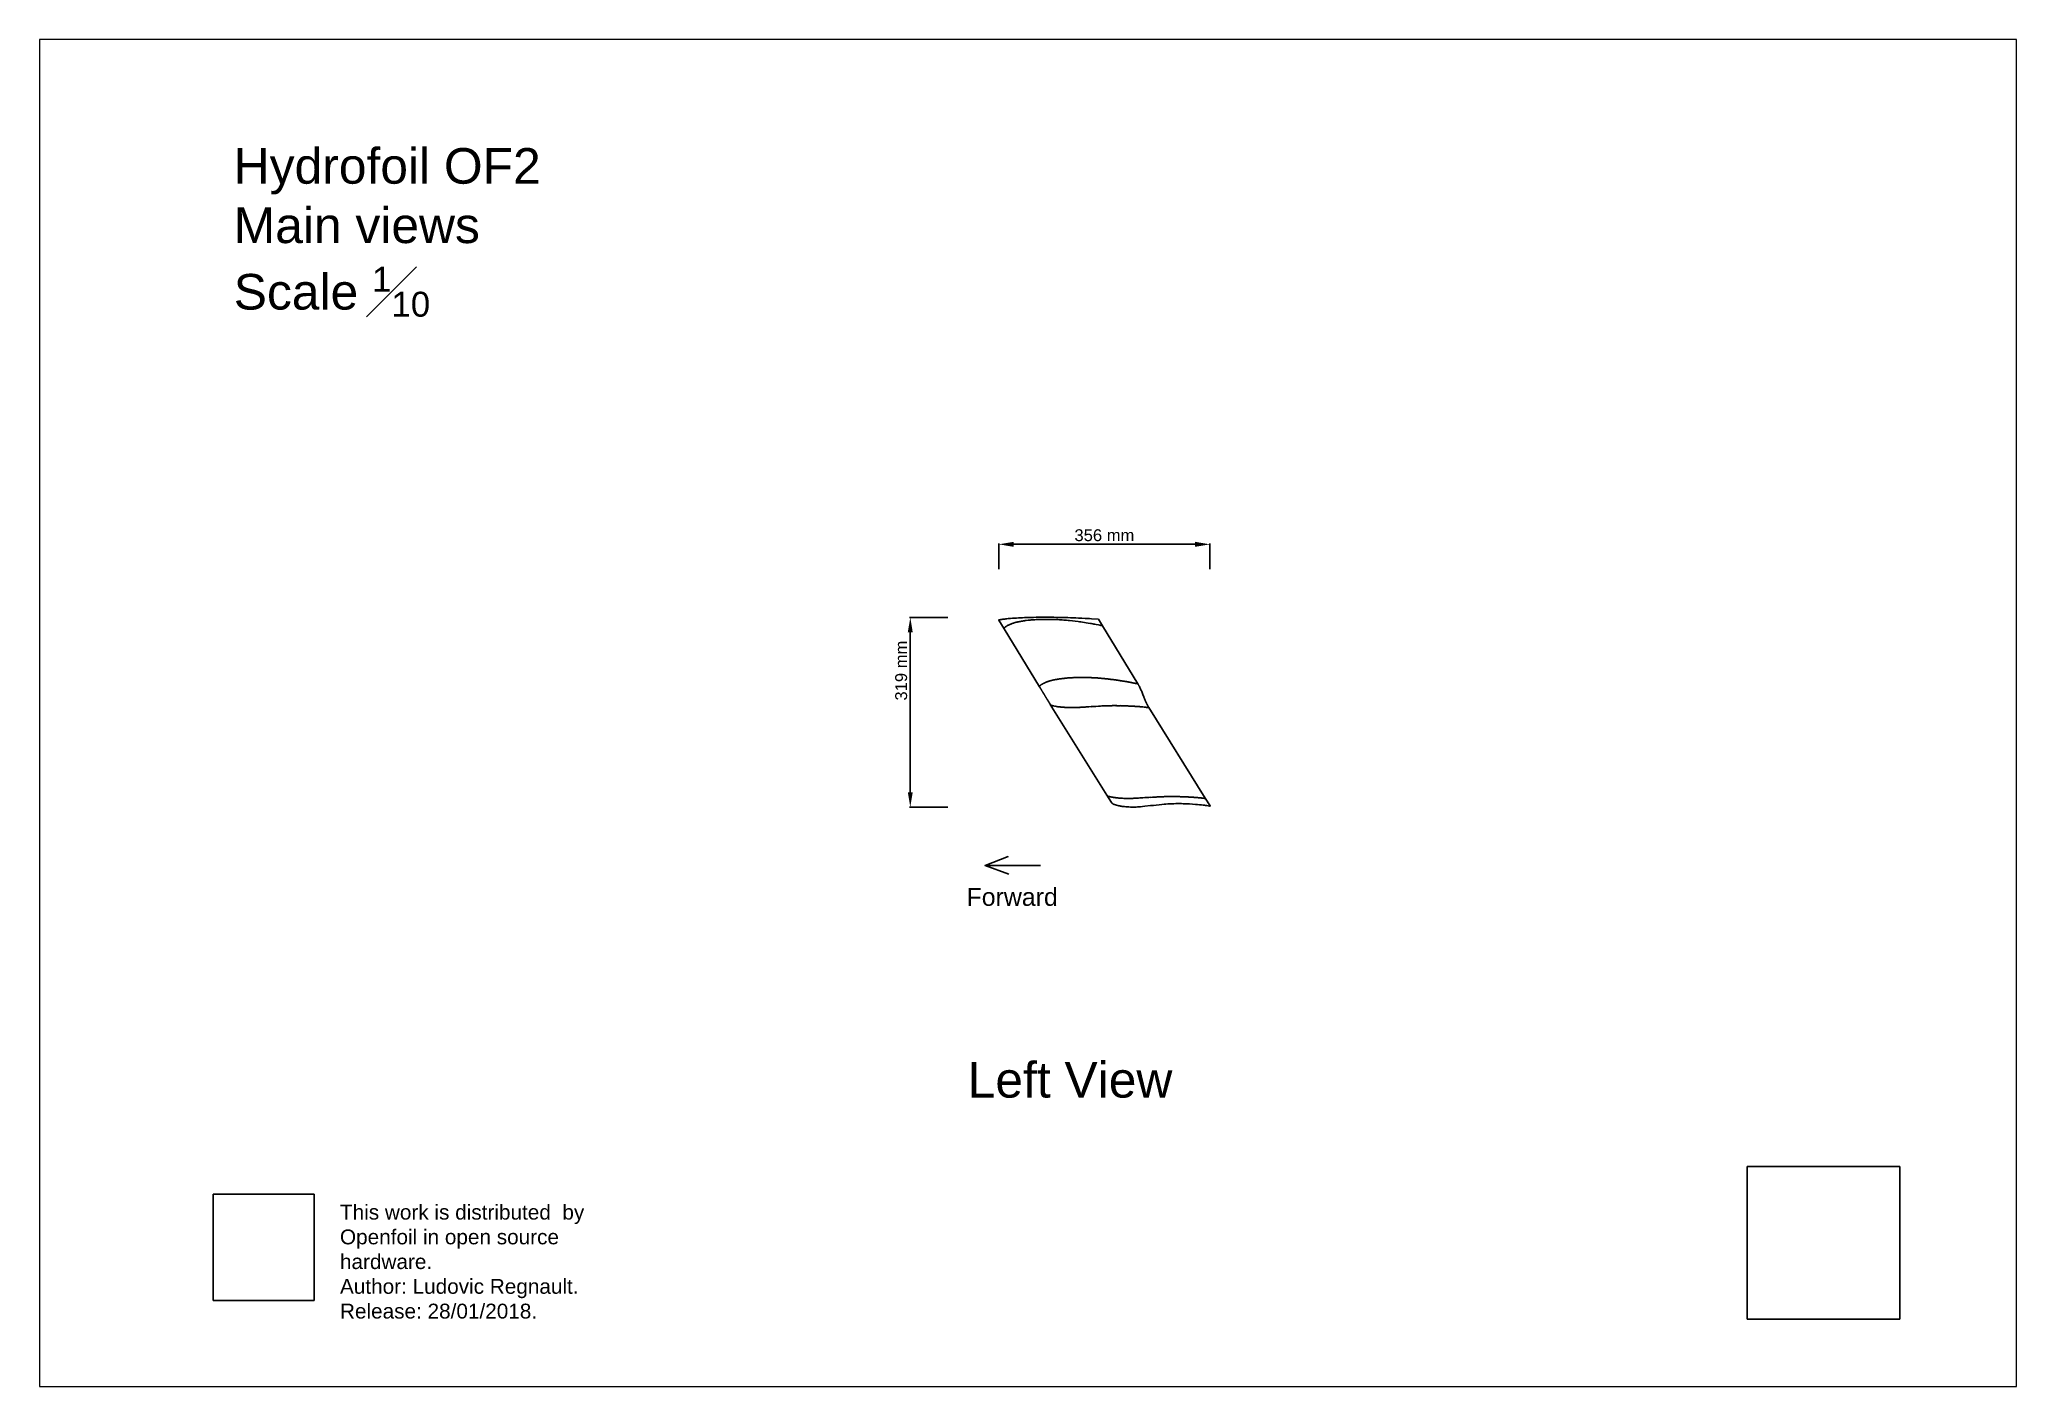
# Paper-space layout '3' of a CAD drawing. Header units: millimetres. Extents: x -23 to 310, y -9 to 218.
# The model-space entities are those that its viewports show. They can reach past a viewport. Long polylines and large blocks are cut down to what shows.
import ezdxf

# ---------------------------------------------------------------- set-up
doc = ezdxf.new("R2010")
doc.units = ezdxf.units.MM
doc.header["$LTSCALE"] = 0.05
doc.layers.add('Cotation', color=8, linetype='Continuous', lineweight=9)
doc.layers.add('Text', color=8, linetype='Continuous')
doc.styles.get("Standard").update_dxf_attribs({"font": 'arial.ttf'})
doc.dimstyles.new('ISO-25', dxfattribs={"dimtxt": 2.5, "dimasz": 2.5, "dimexe": 1.25, "dimexo": 0.625, "dimtad": 1, "dimtxsty": 'Standard', "dimcen": 2.5, "dimadec": 0, "dimazin": 0, "dimtfac": 1, "dimtmove": 0, "dimatfit": 3, "dimfxl": 1, "dimarcsym": 0})
picture_1 = doc.add_image_def('image1.jpg', size_in_pixel=(2362, 2362))
picture_2 = doc.add_image_def('image2.png', size_in_pixel=(761, 800))

psp = doc.layouts.new('3')

# ---------------------------------------------------------------- texts
at = {"color": 144, "true_color": 0x07839c, "insert": (27.79, 21.35), "char_height": 2.5, "attachment_point": 1}
psp.add_mtext_dynamic_manual_height_columns('This work is distributed  by Openfoil in open source hardware.\\PAuthor: Ludovic Regnault.\\PRelease: 28/01/2018.', width=53.1151, gutter_width=12.5, heights=[0], dxfattribs=at)
at = {"layer": 'Text', "insert": (9.9, 199.38), "char_height": 6, "attachment_point": 1}
psp.add_mtext_dynamic_manual_height_columns('\\A1;Hydrofoil OF2\\PMain views\\PScale {\\H0.7x;\\S1#10;}', width=81.4695, gutter_width=50, heights=[0], dxfattribs=at)

msp = doc.modelspace()

# ---------------------------------------------------------------- texts
at = {"layer": 'Text'}
for s, height, p in [('Forward', 30, (12797.5, 10458.9)), ('Left View', 60, (12799.4, 10135.8))]:
    msp.add_text(s, height=height, dxfattribs=at).set_placement(p)

# ---------------------------------------------------------------- blocks, each defined once
blk = doc.blocks.new('*D9')
at = {"layer": 'Cotation', "color": 0, "lineweight": -2, "transparency": 16777216}
for p, q in [((12766, 10944.8), (12701.5, 10944.8)), ((12702.8, 10919.8), (12702.8, 10650.3)), ((12766, 10625.3), (12701.5, 10625.3))]:
    blk.add_line(p, q, dxfattribs=at)
at = {"layer": 'Cotation', "color": 0, "transparency": 16777216}
for points in [[(12698.6, 10919.8), (12706.9, 10919.8), (12702.8, 10944.8)], [(12698.6, 10650.3), (12706.9, 10650.3), (12702.8, 10625.3)]]:
    blk.add_solid(points, dxfattribs=at)
at = {"layer": 'Defpoints', "color": 0, "transparency": 16777216}
for p in [(12766.6, 10944.8), (12702.8, 10625.3), (12766.6, 10625.3)]:
    blk.add_point(p, dxfattribs=at)
at = {"layer": 'Cotation', "color": 0, "transparency": 16777216, "insert": (12687.5, 10855.2), "char_height": 20, "attachment_point": 5, "rotation": 90}
blk.add_mtext('319 mm', dxfattribs=at)
blk = doc.blocks.new('*D11')
at = {"layer": 'Cotation', "color": 0, "lineweight": -2, "transparency": 16777216}
for p, q in [((12851.8, 11025.9), (12851.8, 11069.3)), ((12876.8, 11068), (13182.5, 11068)), ((13207.5, 11025.9), (13207.5, 11069.3))]:
    blk.add_line(p, q, dxfattribs=at)
at = {"layer": 'Cotation', "color": 0, "transparency": 16777216}
for points in [[(12876.8, 11072.2), (12876.8, 11063.8), (12851.8, 11068)], [(13182.5, 11072.2), (13182.5, 11063.8), (13207.5, 11068)]]:
    blk.add_solid(points, dxfattribs=at)
at = {"layer": 'Defpoints', "color": 0, "transparency": 16777216}
for p in [(13207.5, 11068), (12851.8, 11025.3), (13207.5, 11025.3)]:
    blk.add_point(p, dxfattribs=at)
at = {"layer": 'Cotation', "color": 0, "transparency": 16777216, "insert": (13029.7, 11083.2), "char_height": 20, "attachment_point": 5}
blk.add_mtext('356 mm', dxfattribs=at)

# ---------------------------------------------------------------- dimensions: what is measured, and where the dimension line sits
at = {"layer": 'Cotation'}
dim = msp.add_aligned_dim(p1=(12851.8, 11025.3), p2=(13207.5, 11025.3), distance=42.7, dimstyle='ISO-25', override={"dimtxt": 20, "dimasz": 25, "dimgap": 5, "dimdec": 0, "dimpost": ' mm'}, dxfattribs=at)
dim.commit()
dim.dimension.update_dxf_attribs({"geometry": '*D11', "text_midpoint": (13029.7, 11083.2)})
dim = msp.add_linear_dim(base=(12702.766, 10625.2752), p1=(12766.5968, 10944.7558), p2=(12766.5968, 10625.2752), angle=270, dimstyle='ISO-25', override={"dimtxt": 20, "dimasz": 25, "dimgap": 5, "dimdec": 0, "dimpost": ' mm'}, dxfattribs=at)
dim.commit()
dim.dimension.update_dxf_attribs({"geometry": '*D9', "text_midpoint": (12702.766, 10855.1799), "dimtype": 161})

# ---------------------------------------------------------------- linework, layer by layer
for p, q in [((12851.9, 10940.2), (12860.8, 10925.7)), ((12860.8, 10925.7), (12920.5, 10827.8)), ((13026.5, 10930.6), (13019.7, 10941.7)), ((13086.2, 10832.7), (13026.6, 10930.6)), ((12920.4, 10828.8), (12920.4, 10828.8)), ((12920.4, 10828.8), (12920.4, 10828.7)), ((12920.5, 10828.8), (12920.4, 10828.8)), ((12920.4, 10828.7), (12920.4, 10828.7)), ((12920.4, 10828.7), (12920.4, 10828.7)), ((12920.4, 10828.6), (12920.4, 10828.6)), ((12920.4, 10828.5), (12920.4, 10828.4)), ((12920.4, 10828.4), (12920.4, 10828.4)), ((12920.4, 10828.4), (12920.4, 10828.4)), ((12920.4, 10828.4), (12920.4, 10828.3)), ((12920.4, 10828.4), (12920.4, 10828.4)), ((12920.4, 10828.3), (12920.4, 10828.2)), ((12920.4, 10828.1), (12920.4, 10828.1)), ((12920.4, 10828), (12920.4, 10828)), ((12920.4, 10828), (12920.4, 10828)), ((12920.6, 10829), (12920.5, 10828.8)), ((12920.5, 10828.8), (12920.5, 10828.8)), ((12920.6, 10829.1), (12920.6, 10829.1)), ((12920.6, 10829.1), (12920.6, 10829)), ((12920.6, 10829.1), (12920.6, 10829.1)), ((12920.6, 10829), (12920.6, 10829)), ((12920.8, 10829.3), (12920.7, 10829.2)), ((12920.8, 10829.3), (12920.8, 10829.4)), ((12920.9, 10829.4), (12920.8, 10829.4)), ((12920.8, 10829.3), (12920.8, 10829.3)), ((12920.8, 10829.3), (12920.8, 10829.3)), ((12920.9, 10829.5), (12921, 10829.5)), ((12920.9, 10829.5), (12920.9, 10829.4)), ((12920.9, 10829.4), (12920.9, 10829.4)), ((12921, 10829.5), (12921, 10829.6)), ((12921, 10829.5), (12921, 10829.5)), ((12921.2, 10829.7), (12921.2, 10829.8)), ((12921.3, 10829.8), (12921.2, 10829.8)), ((12921.3, 10829.8), (12921.3, 10829.9)), ((12921.3, 10829.9), (12921.3, 10829.9)), ((12921.6, 10830.1), (12921.5, 10830)), ((12921.6, 10830.1), (12921.7, 10830.2)), ((12922, 10830.4), (12922.1, 10830.5)), ((12922.1, 10830.6), (12922.3, 10830.7)), ((12922.1, 10830.6), (12922.1, 10830.5)), ((12922.4, 10830.8), (12922.3, 10830.7)), ((12922.4, 10830.8), (12922.5, 10830.8)), ((12922.6, 10830.9), (12922.5, 10830.8)), ((12922.6, 10830.9), (12922.7, 10831)), ((12922.7, 10831), (12922.8, 10831.1)), ((12922.8, 10831.1), (12922.8, 10831.1)), ((12923.1, 10831.3), (12923.2, 10831.4)), ((12923.1, 10831.3), (12923.1, 10831.3)), ((12923.3, 10831.4), (12923.2, 10831.4)), ((12923.3, 10831.4), (12923.4, 10831.5)), ((12923.4, 10831.5), (12923.5, 10831.6)), ((12923.6, 10831.6), (12923.5, 10831.6)), ((12923.6, 10831.6), (12923.7, 10831.7)), ((12925.2, 10832.6), (12925.2, 10832.7)), ((12925.3, 10832.7), (12925.2, 10832.7)), ((12926.7, 10833.5), (12926.9, 10833.6)), ((12926.7, 10833.5), (12926.7, 10833.4)), ((12928.1, 10834.2), (12928.3, 10834.3)), ((12928.5, 10834.4), (12928.3, 10834.3)), ((12930.3, 10835.2), (12930.1, 10835.1)), ((12931.6, 10835.7), (12931.7, 10835.7)), ((12931.8, 10835.8), (12931.7, 10835.7)), ((12931.8, 10835.8), (12931.9, 10835.8)), ((12932, 10835.9), (12931.9, 10835.8)), ((12932, 10835.9), (12932.1, 10835.9)), ((12932.2, 10836), (12932.1, 10835.9)), ((12932.2, 10836), (12932.3, 10836)), ((12932.4, 10836.1), (12932.3, 10836)), ((12932.4, 10836.1), (12932.5, 10836.1)), ((12932.7, 10836.1), (12932.5, 10836.1)), ((12932.7, 10836.1), (12932.8, 10836.2)), ((12932.9, 10836.2), (12932.8, 10836.2)), ((12932.9, 10836.2), (12933, 10836.3)), ((12933.1, 10836.3), (12933, 10836.3)), ((12933.1, 10836.3), (12933.2, 10836.4)), ((12933.3, 10836.4), (12933.2, 10836.4)), ((12933.3, 10836.4), (12933.4, 10836.4)), ((12933.5, 10836.5), (12933.4, 10836.4)), ((12933.5, 10836.5), (12933.7, 10836.5)), ((12933.8, 10836.6), (12933.7, 10836.5)), ((12933.8, 10836.6), (12933.9, 10836.6)), ((12934, 10836.6), (12933.9, 10836.6)), ((12934, 10836.6), (12934.1, 10836.7)), ((12934.2, 10836.7), (12934.1, 10836.7)), ((12934.2, 10836.7), (12934.4, 10836.8)), ((12934.4, 10836.8), (12934.6, 10836.9)), ((12934.7, 10836.9), (12934.6, 10836.9)), ((12934.7, 10836.9), (12934.8, 10837)), ((12934.9, 10837), (12934.8, 10837)), ((12934.9, 10837), (12935.1, 10837)), ((12935.1, 10837), (12935.3, 10837.1)), ((12936.4, 10837.5), (12935.8, 10837.3)), ((12936.4, 10837.5), (12936.5, 10837.5)), ((12936.6, 10837.5), (12936.5, 10837.5)), ((12936.6, 10837.5), (12936.8, 10837.6)), ((12937.1, 10837.7), (12936.8, 10837.6)), ((12937.1, 10837.7), (12937.2, 10837.7)), ((12937.3, 10837.8), (12937.2, 10837.7)), ((12937.3, 10837.8), (12937.5, 10837.8)), ((12937.7, 10837.9), (12937.5, 10837.8)), ((12937.7, 10837.9), (12938, 10837.9)), ((12938.1, 10838), (12938, 10837.9)), ((12938.1, 10838), (12938.2, 10838)), ((12938.4, 10838.1), (12938.2, 10838)), ((12938.4, 10838.1), (12938.7, 10838.2)), ((12938.8, 10838.2), (12938.7, 10838.2)), ((12938.8, 10838.2), (12939, 10838.2)), ((12939.2, 10838.3), (12939, 10838.2)), ((12939.2, 10838.3), (12939.5, 10838.4)), ((12939.5, 10838.4), (12939.7, 10838.4)), ((12939.5, 10838.4), (12939.5, 10838.4)), ((12939.9, 10838.5), (12939.7, 10838.4)), ((12939.9, 10838.5), (12940.2, 10838.6)), ((12940.3, 10838.6), (12940.2, 10838.6)), ((12940.3, 10838.6), (12940.5, 10838.6)), ((12940.7, 10838.7), (12940.5, 10838.6)), ((12940.7, 10838.7), (12941, 10838.7)), ((12941, 10838.8), (12941.2, 10838.8)), ((12941, 10838.8), (12941, 10838.7)), ((12941.4, 10838.8), (12941.2, 10838.8)), ((12941.4, 10838.8), (12941.7, 10838.9)), ((12941.8, 10838.9), (12941.7, 10838.9)), ((12941.8, 10838.9), (12942, 10839)), ((12942.2, 10839), (12942, 10839)), ((12942.2, 10839), (12942.5, 10839.1)), ((12942.5, 10839.1), (12942.7, 10839.2)), ((12942.5, 10839.1), (12942.5, 10839.1)), ((12942.9, 10839.2), (12942.7, 10839.2)), ((12942.9, 10839.2), (12943.2, 10839.3)), ((12943.3, 10839.3), (12943.2, 10839.3)), ((12943.3, 10839.3), (12943.5, 10839.3)), ((12943.7, 10839.4), (12943.5, 10839.3)), ((12943.7, 10839.4), (12943.8, 10839.4)), ((12944.1, 10839.4), (12943.8, 10839.4)), ((12944.1, 10839.4), (12944.3, 10839.5)), ((12944.4, 10839.5), (12944.3, 10839.5)), ((12944.4, 10839.5), (12944.8, 10839.6)), ((12945.2, 10839.7), (12944.8, 10839.6)), ((12945.2, 10839.7), (12945.3, 10839.7)), ((12945.6, 10839.7), (12945.3, 10839.7)), ((12945.6, 10839.7), (12945.8, 10839.8)), ((12946, 10839.8), (12945.8, 10839.8)), ((12946, 10839.8), (12946.3, 10839.9)), ((12946.8, 10840), (12946.3, 10839.9)), ((12946.8, 10840), (12946.9, 10840)), ((12947.1, 10840), (12946.9, 10840)), ((12947.1, 10840), (12947.4, 10840.1)), ((12947.5, 10840.1), (12947.4, 10840.1)), ((12947.5, 10840.1), (12947.9, 10840.2)), ((12948.3, 10840.3), (12947.9, 10840.2)), ((12948.3, 10840.3), (12948.4, 10840.3)), ((12948.7, 10840.3), (12948.4, 10840.3)), ((12948.7, 10840.3), (12948.9, 10840.4)), ((12949.1, 10840.4), (12948.9, 10840.4)), ((12949.1, 10840.4), (12949.5, 10840.5)), ((12949.9, 10840.5), (12949.5, 10840.5)), ((12949.9, 10840.5), (12950, 10840.5)), ((12950.3, 10840.6), (12950, 10840.5)), ((12950.3, 10840.6), (12950.5, 10840.6)), ((12950.7, 10840.7), (12950.5, 10840.6)), ((12950.7, 10840.7), (12951, 10840.7)), ((12951.5, 10840.8), (12951, 10840.7)), ((12951.5, 10840.8), (12951.6, 10840.8)), ((12951.9, 10840.8), (12951.6, 10840.8)), ((12951.9, 10840.8), (12952.1, 10840.9)), ((12952.3, 10840.9), (12952.1, 10840.9)), ((12952.3, 10840.9), (12952.6, 10841)), ((12953, 10841), (12952.6, 10841)), ((12953, 10841), (12953.2, 10841)), ((12953.4, 10841.1), (12953.2, 10841)), ((12953.4, 10841.1), (12953.7, 10841.1)), ((12953.8, 10841.1), (12953.7, 10841.1)), ((12953.8, 10841.1), (12954.2, 10841.2)), ((12954.6, 10841.3), (12954.2, 10841.2)), ((12954.6, 10841.3), (12954.7, 10841.3)), ((12955, 10841.3), (12954.7, 10841.3)), ((12955, 10841.3), (12955.3, 10841.4)), ((12955.4, 10841.4), (12955.3, 10841.4)), ((12955.4, 10841.4), (12955.8, 10841.4)), ((12956.2, 10841.5), (12955.8, 10841.4)), ((12956.2, 10841.5), (12956.3, 10841.5)), ((12956.6, 10841.5), (12956.3, 10841.5)), ((12956.6, 10841.5), (12956.9, 10841.6)), ((12957, 10841.6), (12956.9, 10841.6)), ((12957, 10841.6), (12957.4, 10841.6)), ((12957.8, 10841.7), (12957.4, 10841.6)), ((12957.8, 10841.7), (12957.9, 10841.7)), ((12958.2, 10841.8), (12957.9, 10841.7)), ((12958.2, 10841.8), (12958.5, 10841.8)), ((12958.6, 10841.8), (12958.5, 10841.8)), ((12958.6, 10841.8), (12959, 10841.8)), ((12959.4, 10841.9), (12959, 10841.8)), ((12959.4, 10841.9), (12960.1, 10842)), ((12960.2, 10842), (12960.1, 10842)), ((12960.2, 10842), (12960.6, 10842)), ((12961.1, 10842.1), (12960.6, 10842)), ((12961.5, 10842.2), (12961.1, 10842.1)), ((12961.1, 10842.1), (12961.1, 10842.1)), ((12961.5, 10842.2), (12961.7, 10842.2)), ((12961.9, 10842.2), (12961.7, 10842.2)), ((12961.9, 10842.2), (12962.2, 10842.2)), ((12962.3, 10842.2), (12962.2, 10842.2)), ((12962.3, 10842.2), (12962.7, 10842.3)), ((12963.2, 10842.3), (12962.7, 10842.3)), ((12963.2, 10842.3), (12963.3, 10842.4)), ((12963.6, 10842.4), (12963.3, 10842.4)), ((12963.6, 10842.4), (12963.8, 10842.4)), ((12964, 10842.4), (12963.8, 10842.4)), ((12964, 10842.4), (12964.3, 10842.5)), ((12965.3, 10842.6), (12965.4, 10842.6)), ((12965.7, 10842.6), (12965.4, 10842.6)), ((12965.7, 10842.6), (12965.9, 10842.6)), ((12966.1, 10842.6), (12965.9, 10842.6)), ((12966.1, 10842.6), (12966.5, 10842.7)), ((12967.4, 10842.8), (12967.6, 10842.8)), ((12967.8, 10842.8), (12967.6, 10842.8)), ((12967.8, 10842.8), (12968.1, 10842.8)), ((12968.4, 10842.8), (12968.1, 10842.8)), ((12968.4, 10842.8), (12968.6, 10842.9)), ((12968.9, 10842.9), (12968.6, 10842.9)), ((12968.9, 10842.9), (12969.2, 10842.9)), ((12969.5, 10842.9), (12969.2, 10842.9)), ((12969.5, 10842.9), (12969.7, 10842.9)), ((12970, 10843), (12969.7, 10842.9)), ((12970, 10843), (12970.3, 10843)), ((12970.5, 10843), (12970.3, 10843)), ((12970.5, 10843), (12970.8, 10843)), ((12971.1, 10843), (12970.8, 10843)), ((12971.1, 10843), (12971.3, 10843.1)), ((12971.6, 10843.1), (12971.3, 10843.1)), ((12971.6, 10843.1), (12971.9, 10843.1)), ((12972.2, 10843.1), (12971.9, 10843.1)), ((12973.2, 10843.2), (12973, 10843.2)), ((12973.2, 10843.2), (12973.5, 10843.2)), ((12976.5, 10843.3), (12976.9, 10843.3)), ((12977.5, 10843.4), (12976.9, 10843.3)), ((12977.5, 10843.4), (12977.8, 10843.4)), ((12978.1, 10843.4), (12977.8, 10843.4)), ((12978.1, 10843.4), (12978.6, 10843.4)), ((12978.9, 10843.4), (12978.6, 10843.4)), ((12978.9, 10843.4), (12979.5, 10843.4)), ((12979.8, 10843.4), (12979.5, 10843.4)), ((12979.8, 10843.4), (12980.5, 10843.5)), ((12980.5, 10843.5), (12981.2, 10843.5)), ((12981.3, 10843.5), (12981.2, 10843.5)), ((12981.3, 10843.5), (12982, 10843.5)), ((12982.1, 10843.5), (12982.9, 10843.5)), ((12983.8, 10843.6), (12982.9, 10843.5)), ((12984.6, 10843.6), (12983.8, 10843.6)), ((12985.4, 10843.6), (12984.6, 10843.6)), ((12986.2, 10843.6), (12985.5, 10843.6)), ((12986.2, 10843.6), (12986.3, 10843.6)), ((12990.6, 10843.6), (12986.3, 10843.6)), ((12993.2, 10843.6), (12992.9, 10843.6)), ((12993.2, 10843.6), (12993.8, 10843.6)), ((12994, 10843.6), (12993.8, 10843.6)), ((13000.9, 10843.5), (13001.4, 10843.5)), ((13003.4, 10843.5), (13003.9, 10843.5)), ((13005.1, 10843.4), (13005.7, 10843.4)), ((13006, 10843.4), (13005.7, 10843.4)), ((13006, 10843.4), (13006.3, 10843.4)), ((13006.8, 10843.4), (13006.3, 10843.4)), ((13006.8, 10843.4), (13006.9, 10843.4)), ((13007.7, 10843.4), (13006.9, 10843.4)), ((13007.7, 10843.4), (13008.1, 10843.3)), ((13009, 10843.3), (13008.1, 10843.3)), ((13009, 10843.3), (13009.3, 10843.3)), ((13009.4, 10843.3), (13009.3, 10843.3)), ((13009.4, 10843.3), (13009.6, 10843.3)), ((13010.2, 10843.3), (13009.6, 10843.3)), ((13010.2, 10843.3), (13010.4, 10843.2)), ((13010.7, 10843.2), (13010.4, 10843.2)), ((13012, 10843.2), (13011.6, 10843.2)), ((13012, 10843.2), (13012.3, 10843.2)), ((13012.4, 10843.1), (13012.3, 10843.2)), ((13012.4, 10843.1), (13012.9, 10843.1)), ((13013.2, 10843.1), (13012.9, 10843.1)), ((13013.2, 10843.1), (13013.5, 10843.1)), ((13013.7, 10843.1), (13013.5, 10843.1)), ((13013.7, 10843.1), (13014.1, 10843)), ((13014.5, 10843), (13014.1, 10843)), ((13014.5, 10843), (13014.7, 10843)), ((13014.9, 10843), (13014.7, 10843)), ((13014.9, 10843), (13015.4, 10843)), ((13015.6, 10843), (13015.4, 10843)), ((13015.6, 10843), (13016, 10842.9)), ((13016.2, 10842.9), (13016, 10842.9)), ((13017.5, 10842.8), (13017.2, 10842.8)), ((13018.8, 10842.7), (13018.4, 10842.7)), ((13018.8, 10842.7), (13019.1, 10842.7)), ((13020.4, 10842.6), (13020.9, 10842.5)), ((13021.3, 10842.5), (13020.9, 10842.5)), ((13021.3, 10842.5), (13021.5, 10842.5)), ((13023, 10842.4), (13023.4, 10842.3)), ((13023.8, 10842.3), (13023.4, 10842.3)), ((13023.8, 10842.3), (13024, 10842.3)), ((13024.7, 10842.2), (13024, 10842.3)), ((13024.7, 10842.2), (13025.2, 10842.2)), ((13025.5, 10842.1), (13025.2, 10842.2)), ((13025.5, 10842.1), (13025.7, 10842.1)), ((13026.4, 10842), (13025.7, 10842.1)), ((13026.4, 10842), (13026.5, 10842)), ((13027.2, 10842), (13026.5, 10842)), ((13027.2, 10842), (13027.7, 10841.9)), ((13028.1, 10841.9), (13027.7, 10841.9)), ((13028.1, 10841.9), (13028.3, 10841.9)), ((13028.8, 10841.8), (13028.3, 10841.9)), ((13028.8, 10841.8), (13029.1, 10841.8)), ((13029.7, 10841.7), (13029.1, 10841.8)), ((13029.7, 10841.7), (13030.8, 10841.6)), ((13031.4, 10841.5), (13030.8, 10841.6)), ((13031.4, 10841.5), (13032, 10841.5)), ((13032.3, 10841.4), (13032, 10841.5)), ((13032.3, 10841.4), (13033.1, 10841.4)), ((13034, 10841.3), (13033.1, 10841.4)), ((13034, 10841.3), (13034.3, 10841.2)), ((13034.8, 10841.2), (13034.3, 10841.2)), ((13034.8, 10841.2), (13035.5, 10841.1)), ((13035.6, 10841.1), (13035.5, 10841.1)), ((13035.6, 10841.1), (13036.7, 10841)), ((13037.1, 10840.9), (13036.7, 10841)), ((13037.1, 10840.9), (13037.7, 10840.8)), ((13038.2, 10840.8), (13037.7, 10840.8)), ((13038.2, 10840.8), (13039.1, 10840.7)), ((13039.2, 10840.7), (13039.1, 10840.7)), ((13039.2, 10840.7), (13040.3, 10840.5)), ((13040.7, 10840.5), (13040.3, 10840.5)), ((13040.7, 10840.5), (13041.4, 10840.4)), ((13041.5, 10840.4), (13042.6, 10840.2)), ((13043, 10840.2), (13042.6, 10840.2)), ((13043, 10840.2), (13043.8, 10840.1)), ((13044, 10840.1), (13043.8, 10840.1)), ((13044, 10840.1), (13044.4, 10840)), ((13044.9, 10840), (13044.4, 10840)), ((13044.9, 10840), (13045, 10840)), ((13045.7, 10839.9), (13045, 10840)), ((13045.7, 10839.9), (13046.2, 10839.8)), ((13046.5, 10839.8), (13046.2, 10839.8)), ((13046.5, 10839.8), (13046.7, 10839.7)), ((13047.4, 10839.6), (13046.7, 10839.7)), ((13047.4, 10839.6), (13047.9, 10839.6)), ((13048.2, 10839.5), (13047.9, 10839.6)), ((13048.2, 10839.5), (13048.5, 10839.5)), ((13049, 10839.4), (13048.5, 10839.5)), ((13049.9, 10839.3), (13049.1, 10839.4)), ((13049.9, 10839.3), (13050.4, 10839.2)), ((13050.7, 10839.2), (13050.4, 10839.2)), ((13050.7, 10839.2), (13051.2, 10839.1)), ((13051.5, 10839.1), (13051.2, 10839.1)), ((13051.5, 10839.1), (13052, 10839)), ((13052.2, 10839), (13052, 10839)), ((13052.2, 10839), (13052.6, 10838.9)), ((13053, 10838.9), (13052.6, 10838.9)), ((13053, 10838.9), (13053.5, 10838.8)), ((13054, 10838.7), (13053.5, 10838.8)), ((13054, 10838.7), (13054.3, 10838.7)), ((13054.9, 10838.6), (13054.3, 10838.7)), ((13054.9, 10838.6), (13055, 10838.6)), ((13055.7, 10838.5), (13055, 10838.6)), ((13058.2, 10838.1), (13058.9, 10838)), ((13059.3, 10837.9), (13058.9, 10838)), ((13059.3, 10837.9), (13059.6, 10837.9)), ((13059.8, 10837.8), (13059.6, 10837.9)), ((13059.8, 10837.8), (13060.4, 10837.7)), ((13060.9, 10837.7), (13060.4, 10837.7)), ((13060.9, 10837.7), (13061.1, 10837.6)), ((13061.4, 10837.6), (13061.1, 10837.6)), ((13061.4, 10837.6), (13061.9, 10837.5)), ((13061.9, 10837.5), (13062.9, 10837.3)), ((13063, 10837.3), (13062.9, 10837.3)), ((13063, 10837.3), (13063.8, 10837.2)), ((13064.1, 10837.1), (13063.8, 10837.2)), ((13064.1, 10837.1), (13064.8, 10837)), ((13065.2, 10837), (13064.8, 10837)), ((13065.2, 10837), (13065.3, 10836.9)), ((13065.7, 10836.9), (13065.3, 10836.9)), ((13065.7, 10836.9), (13065.8, 10836.8)), ((13066.2, 10836.8), (13065.8, 10836.8)), ((13067.3, 10836.6), (13066.3, 10836.8)), ((13067.3, 10836.6), (13067.7, 10836.5)), ((13067.8, 10836.5), (13067.7, 10836.5)), ((13067.8, 10836.5), (13068.2, 10836.4)), ((13068.4, 10836.4), (13068.2, 10836.4)), ((13068.4, 10836.4), (13068.7, 10836.3)), ((13068.9, 10836.3), (13068.7, 10836.3)), ((13068.9, 10836.3), (13069.2, 10836.2)), ((13069.4, 10836.2), (13069.2, 10836.2)), ((13069.4, 10836.2), (13069.7, 10836.1)), ((13070, 10836.1), (13069.7, 10836.1)), ((13070, 10836.1), (13070.2, 10836.1)), ((13070.5, 10836), (13070.2, 10836.1)), ((13070.5, 10836), (13070.6, 10836)), ((13071, 10835.9), (13070.6, 10836)), ((13071, 10835.9), (13071.1, 10835.9)), ((13071.5, 10835.8), (13071.1, 10835.9)), ((13072.6, 10835.6), (13071.6, 10835.8)), ((13072.6, 10835.6), (13073.1, 10835.5)), ((13073.1, 10835.5), (13073.5, 10835.4)), ((13073.7, 10835.4), (13073.5, 10835.4)), ((13073.7, 10835.4), (13074, 10835.3)), ((13074.2, 10835.3), (13074, 10835.3)), ((13074.2, 10835.3), (13074.5, 10835.2)), ((13074.7, 10835.2), (13074.5, 10835.2)), ((13074.7, 10835.2), (13075, 10835.1)), ((13075.2, 10835.1), (13075, 10835.1)), ((13075.2, 10835.1), (13075.5, 10835)), ((13075.8, 10835), (13075.5, 10835)), ((13075.8, 10835), (13076, 10834.9)), ((13076.3, 10834.9), (13076, 10834.9)), ((13076.3, 10834.9), (13076.4, 10834.8)), ((13076.8, 10834.7), (13076.4, 10834.8)), ((13076.8, 10834.7), (13076.9, 10834.7)), ((13077.3, 10834.6), (13076.9, 10834.7)), ((13077.3, 10834.6), (13077.4, 10834.6)), ((13078.4, 10834.4), (13077.4, 10834.6)), ((13078.4, 10834.4), (13078.9, 10834.3)), ((13079.4, 10834.2), (13078.9, 10834.3)), ((13079.4, 10834.2), (13079.5, 10834.2)), ((13080, 10834.1), (13079.5, 10834.2)), ((13080, 10834.1), (13080.1, 10834.1)), ((13080.5, 10834), (13080.1, 10834.1)), ((13080.5, 10834), (13080.6, 10834)), ((13081, 10833.9), (13080.6, 10834)), ((13081, 10833.9), (13081.4, 10833.8)), ((13081.5, 10833.8), (13081.4, 10833.8)), ((13081.5, 10833.8), (13081.7, 10833.7)), ((13082.1, 10833.7), (13081.7, 10833.7)), ((13082.1, 10833.7), (13082.1, 10833.7)), ((13082.9, 10833.5), (13082.1, 10833.7)), ((13082.9, 10833.5), (13083.4, 10833.4)), ((13083.7, 10833.4), (13083.4, 10833.4)), ((13083.7, 10833.4), (13083.9, 10833.3)), ((13085.3, 10833), (13085.4, 10833)), ((13085.3, 10833), (13085.3, 10833)), ((13085.4, 10833), (13085.5, 10833)), ((13085.4, 10833), (13085.4, 10833)), ((13085.5, 10833), (13085.6, 10833)), ((13085.5, 10833), (13085.5, 10833)), ((13085.6, 10833), (13085.7, 10832.9)), ((13085.6, 10833), (13085.6, 10833)), ((13085.7, 10832.9), (13085.7, 10832.9)), ((13085.7, 10832.9), (13085.7, 10832.9)), ((13085.8, 10832.9), (13085.7, 10832.9)), ((13085.8, 10832.9), (13085.8, 10832.9)), ((13085.9, 10832.9), (13085.9, 10832.9)), ((13086, 10832.8), (13085.9, 10832.9)), ((13086, 10832.8), (13086, 10832.8)), ((13086, 10832.8), (13086, 10832.8)), ((13086.1, 10832.8), (13086.1, 10832.8)), ((13086.1, 10832.8), (13086.1, 10832.8)), ((13086.2, 10832.7), (13086.2, 10832.7)), ((13086.2, 10832.7), (13086.2, 10832.7)), ((13086.2, 10832.7), (13086.2, 10832.7)), ((13086.2, 10832.7), (13086.2, 10832.7)), ((13086.2, 10832.7), (13086.2, 10832.7)), ((13086.2, 10832.7), (13086.2, 10832.7)), ((12938.6, 10798.2), (13033.9, 10645.2)), ((12940.4, 10796.8), (12940, 10797)), ((12940.5, 10796.8), (12940.4, 10796.8)), ((12940.5, 10796.8), (12940.5, 10796.8)), ((12942.1, 10796.2), (12942.1, 10796.2)), ((12942.3, 10796.2), (12942.1, 10796.2)), ((12944.1, 10795.8), (12943.7, 10795.8)), ((12953.2, 10794.2), (12951.5, 10794.4)), ((12954.9, 10794), (12954.4, 10794)), ((12955, 10794), (12954.9, 10794)), ((12957.6, 10793.7), (12957, 10793.8)), ((12957.6, 10793.7), (12957.6, 10793.7)), ((12958.7, 10793.6), (12958.6, 10793.6)), ((12959.2, 10793.6), (12958.7, 10793.6)), ((12959.5, 10793.6), (12959.2, 10793.6)), ((12959.7, 10793.5), (12959.5, 10793.6)), ((12960.2, 10793.5), (12959.7, 10793.5)), ((12960.3, 10793.5), (12960.2, 10793.5)), ((12960.8, 10793.5), (12960.3, 10793.5)), ((12960.9, 10793.5), (12960.8, 10793.5)), ((12961, 10793.5), (12960.9, 10793.5)), ((12961.3, 10793.4), (12961, 10793.5)), ((12961.6, 10793.4), (12961.3, 10793.4)), ((12961.9, 10793.4), (12961.6, 10793.4)), ((12968.4, 10793.1), (12967.9, 10793.1)), ((12968.9, 10793.1), (12968.4, 10793.1)), ((12969, 10793.1), (12968.9, 10793.1)), ((12985.7, 10793.2), (12985, 10793.2)), ((12986.5, 10793.2), (12985.7, 10793.2)), ((12988.7, 10793.4), (12988.5, 10793.4)), ((12992.5, 10793.6), (12992.1, 10793.6)), ((12993.3, 10793.6), (12992.5, 10793.6)), ((12993.5, 10793.7), (12993.3, 10793.6)), ((13007.3, 10794.5), (13003.6, 10794.3)), ((13010.2, 10794.7), (13010.1, 10794.7)), ((13010.3, 10794.7), (13010.2, 10794.7)), ((13013.9, 10794.9), (13010.3, 10794.7)), ((13015, 10795), (13013.9, 10794.9)), ((13019.9, 10795.2), (13015, 10795)), ((13023.3, 10795.4), (13023.1, 10795.4)), ((13027.3, 10795.6), (13027.2, 10795.6)), ((13028.1, 10795.7), (13027.3, 10795.6)), ((13038.6, 10796), (13038.6, 10796)), ((13039.4, 10796), (13038.6, 10796)), ((13040.2, 10796.1), (13039.5, 10796)), ((13042.7, 10796.1), (13042.1, 10796.1)), ((13055.7, 10796.1), (13055, 10796.1)), ((13059.2, 10796), (13059, 10796)), ((13059.8, 10796), (13059.2, 10796)), ((13066.4, 10795.8), (13065.9, 10795.8)), ((13066.6, 10795.8), (13066.4, 10795.8)), ((13067.1, 10795.8), (13066.6, 10795.8)), ((13067.2, 10795.7), (13067.1, 10795.8)), ((13077, 10795.3), (13076.7, 10795.3)), ((13077.6, 10795.2), (13077, 10795.3)), ((13078, 10795.2), (13077.6, 10795.2)), ((13078.6, 10795.2), (13078, 10795.2)), ((13079.1, 10795.1), (13078.6, 10795.2)), ((13079.7, 10795.1), (13079.1, 10795.1)), ((13080.1, 10795.1), (13079.7, 10795.1)), ((13080.7, 10795.1), (13080.1, 10795.1)), ((13081.2, 10795), (13080.7, 10795.1)), ((13081.7, 10795), (13081.2, 10795)), ((13082.2, 10795), (13081.7, 10795)), ((13088, 10794.6), (13087.5, 10794.6)), ((13095.4, 10812.5), (13095.3, 10812.6)), ((13100.7, 10793.3), (13099.7, 10793.4)), ((13101, 10793.3), (13100.7, 10793.3)), ((13101.6, 10793.2), (13101, 10793.3)), ((13102.1, 10793.1), (13101.6, 10793.2)), ((13103.1, 10793), (13102.1, 10793.1)), ((13103.7, 10793), (13103.7, 10793)), ((13104.2, 10793), (13104, 10793)), ((13104.3, 10793.1), (13104.2, 10793.1)), ((13104.2, 10793.1), (13104.2, 10793)), ((13104.2, 10793), (13104.2, 10793)), ((13104.2, 10793), (13104.2, 10793)), ((13104.2, 10793), (13104.2, 10793)), ((13104.2, 10793), (13104.2, 10793)), ((13104.2, 10793), (13104.2, 10793)), ((13199.6, 10640.2), (13104.3, 10793.3)), ((13104.3, 10793.2), (13104.3, 10793.2)), ((13104.3, 10793.2), (13104.3, 10793.2)), ((13104.3, 10793.1), (13104.3, 10793.1)), ((13104.3, 10793.1), (13104.3, 10793.1)), ((13104.3, 10793.1), (13104.3, 10793.1)), ((13034.1, 10644.8), (13034.1, 10644.9)), ((13037, 10643.3), (13036.9, 10643.3)), ((13036.9, 10643.3), (13036.9, 10643.3)), ((13037.1, 10643.2), (13037, 10643.3)), ((13037, 10643.3), (13037, 10643.3)), ((13037.2, 10643.2), (13037.1, 10643.2)), ((13037.2, 10643.2), (13037.2, 10643.2)), ((13040.9, 10642.4), (13040.8, 10642.4)), ((13041, 10642.3), (13040.9, 10642.4)), ((13196.9, 10640.1), (13196.7, 10640.2)), ((13198.4, 10639.9), (13196.9, 10640.1)), ((13198.4, 10639.9), (13198.4, 10639.9)), ((13199, 10639.9), (13198.9, 10639.9)), ((13207.6, 10627.4), (13199.6, 10640.2))]:
    msp.add_line(p, q)
for points in [[(13019.7, 10941.7), (13019.7, 10941.7), (13019.7, 10941.7), (13019.7, 10941.7), (13019.7, 10941.7), (13019.7, 10941.7), (13019.7, 10941.7), (13019.7, 10941.7), (13019.7, 10941.7), (13019.7, 10941.7), (13019.7, 10941.7), (13019.7, 10941.7), (13019.7, 10941.7), (13019.7, 10941.7), (13019.7, 10941.7), (13019.7, 10941.8), (13019.7, 10941.8), (13019.7, 10941.8), (13019.7, 10941.8), (13019.7, 10941.8), (13019.7, 10941.8), (13019.7, 10941.8), (13019.7, 10941.8), (13019.7, 10941.8), (13019.7, 10941.8), (13019.7, 10941.8), (13019.7, 10941.8), (13019.7, 10941.8), (13019.7, 10941.8), (13019.7, 10941.8), (13019.7, 10941.8), (13019.7, 10941.8), (13019.7, 10941.8), (13019.7, 10941.8), (13019.7, 10941.8), (13019.6, 10941.8), (13019.6, 10941.8), (13019.6, 10941.8), (13019.5, 10941.8), (13019.4, 10941.8), (13019.2, 10941.8), (13008.2, 10942.6), (13004.6, 10942.8), (13001, 10943), (12997.4, 10943.2), (12991.7, 10943.5), (12986, 10943.8), (12981.5, 10944), (12977.1, 10944.1), (12972.6, 10944.3), (12968, 10944.5), (12963.3, 10944.6), (12958.5, 10944.7), (12953.8, 10944.9), (12949, 10944.9), (12944.4, 10945, 0.002635), (12927.5, 10945.1), (12921, 10945), (12914.5, 10945), (12910.1, 10944.9), (12905.6, 10944.8), (12902.1, 10944.7), (12898.5, 10944.6), (12895.1, 10944.5), (12891.7, 10944.3), (12888.4, 10944.2), (12885, 10944), (12881.6, 10943.8), (12878.3, 10943.6), (12875, 10943.4), (12871.8, 10943.2), (12869.7, 10943), (12867.6, 10942.8), (12865.6, 10942.6), (12863.6, 10942.3), (12861.8, 10942.1), (12860.1, 10941.9), (12858.4, 10941.7), (12856.8, 10941.4), (12855.3, 10941.2), (12853.8, 10940.9), (12853.1, 10940.7), (12852.7, 10940.7), (12852.6, 10940.6), (12852.4, 10940.6), (12852.3, 10940.5), (12852.3, 10940.5), (12852.2, 10940.5), (12852.2, 10940.5), (12852.2, 10940.5), (12852.1, 10940.5), (12852.1, 10940.4), (12852.1, 10940.4), (12852.1, 10940.4), (12852.1, 10940.4), (12852, 10940.4), (12852, 10940.4), (12852, 10940.4), (12852, 10940.4), (12852, 10940.4), (12852, 10940.4), (12852, 10940.4), (12852, 10940.4), (12852, 10940.4), (12852, 10940.4), (12852, 10940.4), (12852, 10940.4), (12852, 10940.3), (12852, 10940.3), (12852, 10940.3), (12852, 10940.3), (12851.9, 10940.3), (12851.9, 10940.3), (12851.9, 10940.3), (12851.9, 10940.3), (12851.9, 10940.3), (12851.9, 10940.3), (12851.9, 10940.3), (12851.9, 10940.3), (12851.9, 10940.3), (12851.9, 10940.3), (12851.9, 10940.3), (12851.9, 10940.3), (12851.9, 10940.3), (12851.9, 10940.3), (12851.9, 10940.3), (12851.9, 10940.3), (12851.9, 10940.3), (12851.9, 10940.3), (12851.9, 10940.3), (12851.9, 10940.2)], [(13033.9, 10645.1), (13041.5, 10632.9, 0.015005), (13041.7, 10632.7, 0.01299), (13041.9, 10632.4, 0.114234), (13044.6, 10630.3, 0.006263), (13044.8, 10630.2, 0.005512), (13045.1, 10630.1, 0.004776), (13045.4, 10630, 0.004054), (13045.6, 10629.9, 0.003348), (13045.9, 10629.8), (13046.9, 10629.5), (13048.2, 10629.1), (13049.8, 10628.6), (13052.1, 10628), (13054, 10627.5), (13055.5, 10627.2), (13056.8, 10626.9), (13058.2, 10626.7), (13059.7, 10626.5), (13061.5, 10626.3), (13063.6, 10626), (13065.9, 10625.8), (13068.3, 10625.6), (13070.8, 10625.5), (13073.4, 10625.4), (13075.7, 10625.3), (13077.8, 10625.2), (13079.5, 10625.2), (13081.3, 10625.3), (13083.3, 10625.3), (13085.6, 10625.5), (13087.9, 10625.6), (13090.6, 10625.9), (13093.8, 10626.2), (13097.8, 10626.6), (13107.6, 10627.8), (13112.1, 10628.2), (13126.5, 10629.7), (13130.2, 10630), (13133.4, 10630.3), (13136.7, 10630.5), (13139.9, 10630.7), (13143.2, 10630.9), (13146.5, 10631), (13149.8, 10631.1), (13153.1, 10631.1), (13156.4, 10631.1), (13159.5, 10631.1), (13162.5, 10631), (13165.6, 10630.9), (13168.9, 10630.8), (13172.8, 10630.6), (13178.2, 10630.2), (13182.9, 10629.9), (13186.7, 10629.6), (13190.1, 10629.3), (13193.2, 10629), (13195.8, 10628.7), (13198.1, 10628.4), (13200.2, 10628.1), (13202.3, 10627.7), (13206.5, 10627), (13207, 10626.9), (13207.1, 10626.9), (13207.1, 10626.9), (13207.2, 10626.9), (13207.3, 10626.9), (13207.3, 10626.9), (13207.3, 10626.9), (13207.3, 10626.9), (13207.3, 10626.9), (13207.4, 10626.9), (13207.4, 10626.9), (13207.4, 10626.9), (13207.4, 10626.9), (13207.4, 10626.9), (13207.4, 10626.9), (13207.4, 10626.9), (13207.4, 10626.9), (13207.4, 10626.9), (13207.4, 10626.9), (13207.4, 10626.9), (13207.5, 10626.9), (13207.5, 10626.9), (13207.5, 10626.9), (13207.5, 10626.9), (13207.5, 10627), (13207.5, 10627), (13207.5, 10627), (13207.5, 10627), (13207.5, 10627), (13207.5, 10627), (13207.5, 10627), (13207.5, 10627), (13207.5, 10627), (13207.5, 10627), (13207.5, 10627), (13207.5, 10627), (13207.5, 10627), (13207.6, 10627), (13207.6, 10627), (13207.6, 10627), (13207.6, 10627), (13207.6, 10627), (13207.6, 10627), (13207.6, 10627.1), (13207.6, 10627.1), (13207.6, 10627.1), (13207.6, 10627.1), (13207.6, 10627.1), (13207.6, 10627.1), (13207.6, 10627.1), (13207.6, 10627.1), (13207.6, 10627.1), (13207.6, 10627.1), (13207.6, 10627.1), (13207.6, 10627.1), (13207.6, 10627.1), (13207.6, 10627.1), (13207.6, 10627.1), (13207.6, 10627.2), (13207.6, 10627.2), (13207.6, 10627.2), (13207.6, 10627.2), (13207.6, 10627.2), (13207.6, 10627.2), (13207.6, 10627.2), (13207.6, 10627.2), (13207.6, 10627.2), (13207.6, 10627.2), (13207.6, 10627.2), (13207.6, 10627.2), (13207.6, 10627.3), (13207.6, 10627.3), (13207.6, 10627.3), (13207.6, 10627.3), (13207.6, 10627.3), (13207.6, 10627.3), (13207.6, 10627.3), (13207.6, 10627.3), (13207.6, 10627.3), (13207.6, 10627.3), (13207.6, 10627.3), (13207.6, 10627.3), (13207.6, 10627.4), (13207.6, 10627.4), (13207.6, 10627.4), (13207.6, 10627.4), (13207.6, 10627.4), (13207.6, 10627.4), (13207.6, 10627.4), (13207.6, 10627.4), (13207.6, 10627.4), (13207.6, 10627.4)]]:
    msp.add_lwpolyline(points, format="xyb")
for points in [[(13026.6, 10930.6), (13026.5, 10930.6), (13026.5, 10930.6), (13026.5, 10930.6), (13026.5, 10930.6), (13026.5, 10930.6), (13026.5, 10930.6), (13026.5, 10930.6), (13026.5, 10930.6), (13026.5, 10930.6), (13026.5, 10930.6), (13026.5, 10930.6), (13026.5, 10930.6), (13026.5, 10930.6), (13026.5, 10930.6), (13026.5, 10930.6), (13026.5, 10930.6), (13026.5, 10930.6), (13026.5, 10930.6), (13026.5, 10930.6), (13026.5, 10930.7), (13026.4, 10930.7), (13026.4, 10930.7), (13026.4, 10930.7), (13026.4, 10930.7), (13026.4, 10930.7), (13026.3, 10930.7), (13026.3, 10930.7), (13026.2, 10930.8), (13026.1, 10930.8), (13026, 10930.8), (13025.9, 10930.9), (13025.7, 10930.9), (13023.7, 10931.3), (13022, 10931.6), (13019.8, 10932.1), (13015.8, 10932.9), (13013.8, 10933.3), (13011.9, 10933.7), (13010, 10934), (13008, 10934.4), (13006.1, 10934.7), (13002.2, 10935.4), (12999.1, 10935.9), (12996.1, 10936.4), (12993, 10936.8), (12990, 10937.2), (12987.6, 10937.5), (12985.3, 10937.8), (12980.5, 10938.4), (12975.8, 10939), (12971.1, 10939.5), (12968.6, 10939.8), (12966.1, 10940), (12963.7, 10940.2), (12961.2, 10940.4), (12958.7, 10940.6), (12956.3, 10940.8), (12953.8, 10941), (12951.3, 10941.1), (12949, 10941.2), (12946.6, 10941.3), (12944.2, 10941.4), (12941.7, 10941.4), (12939.2, 10941.5), (12936.8, 10941.5), (12933.2, 10941.5), (12929.7, 10941.5), (12926.5, 10941.5), (12923.2, 10941.4), (12920, 10941.3), (12916.8, 10941.2), (12914.6, 10941.1), (12912.5, 10941), (12910.3, 10940.9), (12908.1, 10940.7), (12906.4, 10940.5), (12904.7, 10940.4), (12903, 10940.2), (12901.3, 10940), (12898.1, 10939.6), (12896.5, 10939.4), (12894.9, 10939.2), (12893.3, 10938.9), (12891.8, 10938.7), (12890.2, 10938.4), (12888.6, 10938.1), (12887.1, 10937.9), (12885.5, 10937.6), (12884, 10937.3), (12882.5, 10936.9), (12881, 10936.6), (12879.5, 10936.2), (12878, 10935.8), (12876.6, 10935.3), (12875.6, 10935), (12874.7, 10934.7), (12873.8, 10934.4), (12873, 10934), (12872.1, 10933.7), (12871.2, 10933.3), (12870.4, 10933), (12869.5, 10932.6), (12868.1, 10931.9), (12867.4, 10931.6), (12866.7, 10931.2), (12866, 10930.8), (12865.3, 10930.4), (12864.7, 10930), (12864, 10929.6), (12863.4, 10929.2), (12862.9, 10928.8), (12862.3, 10928.4), (12861.8, 10927.9), (12861.5, 10927.6), (12861.4, 10927.5), (12861.3, 10927.4), (12861.2, 10927.4), (12861.2, 10927.3), (12861.1, 10927.2), (12861, 10927.2), (12861, 10927.1), (12860.9, 10927), (12860.9, 10927), (12860.9, 10927), (12860.9, 10926.9), (12860.9, 10926.9), (12860.8, 10926.9), (12860.8, 10926.8), (12860.8, 10926.8), (12860.8, 10926.8), (12860.8, 10926.7), (12860.8, 10926.7), (12860.7, 10926.7), (12860.7, 10926.7), (12860.7, 10926.6), (12860.7, 10926.6), (12860.7, 10926.6), (12860.7, 10926.5), (12860.7, 10926.5), (12860.7, 10926.5), (12860.7, 10926.5), (12860.7, 10926.4), (12860.7, 10926.4), (12860.7, 10926.4), (12860.7, 10926.3), (12860.7, 10926.3), (12860.6, 10926.3), (12860.6, 10926.2), (12860.6, 10926.2), (12860.6, 10926.2), (12860.6, 10926.2), (12860.7, 10926.1), (12860.7, 10926.1), (12860.7, 10926.1), (12860.7, 10926), (12860.7, 10926), (12860.7, 10926), (12860.7, 10926), (12860.7, 10925.9), (12860.7, 10925.9), (12860.7, 10925.9), (12860.7, 10925.9), (12860.7, 10925.8), (12860.7, 10925.8), (12860.8, 10925.8), (12860.8, 10925.8), (12860.8, 10925.7), (12860.8, 10925.7)], [(13096, 10811), (13094.4, 10815.1), (13093.1, 10818.3), (13092.5, 10819.9), (13091.9, 10821.4), (13091.3, 10822.8), (13090.7, 10824.2), (13090.1, 10825.5), (13089.4, 10826.8), (13088.7, 10828.3), (13087.9, 10829.8), (13087.5, 10830.5), (13087.1, 10831.3), (13086.7, 10832), (13086.3, 10832.7)]]:
    msp.add_lwpolyline(points)
for centre, radius, start, end in [((12921.6, 10828.3), 1.3, 161.8065, 165.1845), ((12921.5, 10828.3), 1.12, 167.5743, 172.2863), ((12921.3, 10828.3), 0.982, 179.7908, 184.1635), ((12921.3, 10828.3), 0.946, 187.1426, 192.6956), ((12921.3, 10828.3), 0.918, 194.8301, 200.1342), ((12922.8, 10827.7), 2.57, 142.0456, 145.0618), ((12925.7, 10825), 6.52, 133.2136, 135.0387), ((12930.9, 10819.3), 14.3, 131.3139, 132.1866), ((12935.7, 10813.9), 21.4, 129.5641, 130.681), ((12935.7, 10813.8), 21.5, 127.1972, 127.2898), ((12935.8, 10813.8), 21.6, 125.9137, 126.7218), ((12935.9, 10813.6), 21.9, 124.8019, 124.8772), ((12938.1, 10810.2), 25.9, 119.9716, 123.7332), ((12939.7, 10807.7), 28.9, 120.9251, 123.0986), ((12942.8, 10802.2), 35.1, 117.2603, 119.7023), ((12950.1, 10788.1), 51.1, 115.4109, 117.0124), ((12959, 10769.2), 71.9, 113.7202, 115.0938), ((12958.5, 10770.5), 70.6, 112.452, 113.5783), ((12961, 10764.8), 76.7, 113.5534, 113.5581), ((12954.6, 10780.5), 59.8, 109.6715, 109.6922), ((12954.1, 10781.8), 58.4, 108.9741, 109.0085), ((12953.6, 10783.4), 56.8, 108.2543, 108.7353), ((12954, 10782.2), 58, 108.7372, 108.7624), ((12984.7, 10648.9), 194.7, 95.7116, 95.9942), ((12981.4, 10682.2), 161.2, 94.9877, 95.3217), ((12983.8, 10647.6), 195.9, 93.1807, 93.419), ((12987.9, 10571.6), 272, 92.41, 93.036), ((12990.7, 10506.5), 337.2, 91.727, 91.7297), ((12990.8, 10501.3), 342.3, 91.4545, 91.4692), ((12990.9, 10496.8), 346.8, 91.1774, 91.1866), ((12991, 10494.4), 349.3, 91.0458, 91.0542), ((12991, 10491.8), 351.9, 90.9062, 90.9221), ((12991.3, 10425.2), 418.5, 89.7746, 90.0972), ((12990.8, 10314.8), 528.8, 89.3707, 89.6487), ((12990.9, 10313.6), 530, 88.9219, 89.3841), ((12992.4, 10393.1), 450.5, 88.5933, 88.849), ((12993.2, 10428.2), 415.4, 88.3627, 88.5323), ((13000.1, 10615.1), 228.4, 87.0966, 87.3368), ((12996.7, 10560.3), 283.3, 85.8529, 86.0564), ((12995.6, 10544.6), 299.1, 85.6138, 85.7995), ((12993.5, 10517.4), 326.3, 85.255, 85.4986), ((12989.4, 10470), 373.8, 84.8517, 85.0752), ((12968.3, 10238.8), 606.1, 83.0597, 83.0671), ((12978.1, 10315.4), 528.8, 82.2834, 82.2901), ((12986.8, 10376.9), 466.7, 81.4972, 81.5102), ((12988.7, 10389.6), 453.8, 81.1968, 81.5011), ((12994.8, 10428.1), 414.8, 80.6869, 80.6955), ((12999.8, 10457.5), 385.1, 80.057, 80.0647), ((13005.9, 10491.1), 350.9, 79.2105, 79.2224), ((13007.7, 10500.2), 341.6, 78.9548, 78.9663), ((13068.3, 10753.4), 81.4, 78.3821, 79.0042), ((13074.7, 10784.5), 49.7, 77.7412, 78.3717), ((13084.7, 10829.4), 3.69, 71.1186, 72.9615), ((13085.6, 10831.7), 1.21, 64.6052, 68.3856), ((13085.9, 10832.3), 0.494, 55.6782, 61.1969), ((13086.1, 10832.6), 0.167, 32.0087, 43.7288), ((12940.5, 10799.4), 2.25, 212.2025, 220.4355), ((12941.1, 10800), 3.15, 220.2926, 225.5974), ((12941.8, 10800.7), 4.04, 225.6077, 232.7785), ((12942.5, 10801.6), 5.19, 232.9007, 242.0877), ((12942.1, 10801), 4.5, 232.6494, 232.7002), ((12944, 10804.9), 8.88, 246.6677, 251.8742), ((12946, 10811.1), 15.4, 251.8312, 255.203), ((12949.8, 10825.3), 30.1, 255.4092, 256.2059), ((12953.2, 10839.2), 44.4, 256.208, 257.5468), ((12963.9, 10888.2), 94.6, 257.8796, 258.3511), ((12977.8, 10954.6), 162.3, 258.2909, 258.5663), ((12982.3, 10981.1), 189.3, 258.8127, 259.4116), ((12970.8, 10918), 125.1, 259.2946, 260.3983), ((12964, 10877.9), 84.5, 260.4126, 261.5199), ((12963.2, 10873.5), 79.9, 262.8216, 263.7167), ((12967.7, 10916.2), 122.9, 264.1024, 265.0465), ((12972.9, 10976.1), 183, 265.2157, 265.5322), ((12974, 10989.6), 196.5, 265.6873, 265.6951), ((12976.9, 11033.9), 241, 266.4216, 266.9072), ((12978.4, 11062), 269.1, 266.9022, 267.154), ((12979.2, 11076.2), 283.3, 267.1465, 267.7111), ((12978.1, 11049), 256.1, 267.7168, 267.7263), ((12977.6, 11037.1), 244.2, 267.8414, 267.8479), ((12975.7, 10977), 184.1, 267.9177, 269.8769), ((12975.4, 10957.5), 164.5, 269.9583, 270.9233), ((12974.1, 11022.7), 229.8, 270.9916, 272.7169), ((12970.2, 11114.5), 321.6, 272.6351, 272.6414), ((12969, 11141.2), 348.4, 272.7516, 272.7536), ((12965.5, 11211), 418.3, 272.8801, 273.1512), ((12963.1, 11255.1), 462.4, 273.147, 273.1499), ((12957, 11361.9), 569.5, 273.1901, 273.5354), ((12933, 11752.4), 960.7, 273.6088, 273.7281), ((12761, 14395.8), 3609.7, 273.7244, 273.7761), ((13108.6, 9134.8), 1662.8, 93.6193, 93.7876), ((13084.7, 9458.2), 1338.5, 93.1948, 93.3127), ((13091.9, 9515.7), 1281.6, 93.0756, 93.2213), ((13057.4, 10159.8), 636.6, 92.7186, 93.0642), ((13049.3, 10327.7), 468.4, 91.3072, 92.5925), ((13049.5, 10319.5), 476.6, 91.2045, 91.2109), ((13049.5, 10317.8), 478.3, 91.0993, 91.1129), ((13049.5, 10318.2), 478, 90.8889, 91.0991), ((13049.2, 10339.9), 456.3, 90.015, 90.8179), ((13049.5, 10320.9), 475.2, 90.8128, 90.8188), ((13049.2, 10358.3), 437.8, 89.9969, 90.0093), ((13049.2, 10362.7), 433.5, 89.7903, 89.9972), ((13049.2, 10367.1), 429.1, 89.7807, 89.79), ((13049.2, 10373.7), 422.4, 89.4489, 89.7816), ((13049.3, 10384.5), 411.6, 89.2208, 89.4423), ((13049.3, 10379.9), 416.2, 89.4421, 89.448), ((13049.4, 10387.9), 408.2, 89.219, 89.2207), ((13049.4, 10391.8), 404.4, 89.1054, 89.1098), ((13049.6, 10398.5), 397.7, 88.6356, 89.1068), ((13049.8, 10410.8), 385.3, 88.5078, 88.5118), ((13049.7, 10406.6), 389.5, 87.8221, 88.5018), ((13047, 10335.1), 461.1, 87.6542, 87.8266), ((13039.9, 10168.3), 628.1, 87.3092, 87.5048), ((13027.9, 9915.2), 881.4, 87.1098, 87.3051), ((13006.5, 9489.5), 1307.7, 86.9225, 87.1152), ((13053.3, 10324.4), 471.4, 85.8418, 86.4795), ((13060.4, 10422.8), 372.8, 85.4509, 85.7508), ((13073.3, 10578), 217.1, 83.2628, 85.5958), ((13075.3, 10599.6), 195.4, 82.8338, 83.1174), ((13105.3, 10812.1), 19.2, 263.4552, 265.1727), ((13103.9, 10795.6), 2.64, 265.1876, 268.1547), ((13103.9, 10794.2), 1.28, 268.0458, 274.4794), ((13104, 10793.3), 0.304, 297.9925, 305.5028), ((13104.2, 10793.2), 0.158, 3.4019, 32.8328), ((13104.1, 10793.2), 0.197, 337.3291, 355.8422), ((13104.1, 10793.2), 0.243, 322.8322, 336.798), ((13035.7, 10646.3), 2.2, 212.1031, 219.2488), ((13036.1, 10646.7), 2.72, 219.0867, 221.1888), ((13037.6, 10648.2), 4.83, 223.798, 246.2131), ((13039.5, 10652.2), 9.32, 245.6261, 253.5594), ((13046.8, 10678.5), 36.5, 254.8365, 257.6691), ((13061.8, 10747), 106.7, 257.6435, 258.6219), ((13161.7, 9635.2), 1008, 93.0591, 93.827), ((12937.6, 13738.4), 3101.4, 273.1485, 273.2474), ((13317.3, 11579), 946.6, 262.6949, 262.6959), ((13200.7, 10659.8), 20, 263.5385, 264.2697), ((13200.5, 10658), 18.2, 264.2659, 265.0711), ((13199.2, 10642.3), 2.42, 264.8467, 269.4128), ((13199.2, 10640.5), 0.687, 267.103, 288.0643), ((13199.2, 10640.6), 0.7, 274.4455, 282.7643), ((13199.4, 10640.2), 0.292, 288.2653, 329.5741), ((13199.5, 10640.1), 0.162, 324.8509, 33.8823), ((13199.4, 10640.1), 0.187, 330.6534, 11.2233)]:
    msp.add_arc(centre, radius, start, end)
for points, weights, knots in [([(12920.5, 10827.8), (12921, 10827), (12922, 10825.3), (12925, 10820.4), (12928.3, 10815), (12932.6, 10807.9), (12934.9, 10804.1), (12936.5, 10801.5), (12937.2, 10800.4), (12937.9, 10799.3), (12938.6, 10798.2)], [1, 1, 1, 1, 1, 1, 1, 1, 0.99999881067, 0.99999881067, 1], [0, 0, 0, 0, 2.844448, 5.947317, 17.332091, 21.689809, 30.737231, 30.737231, 30.737231, 34.622162, 34.622162, 34.622162, 34.622162]), ([(13104.3, 10793.3), (13103.6, 10794.4), (13102.9, 10795.6), (13102.3, 10796.8), (13101.2, 10798.9), (13100.1, 10801.1), (13099, 10803.6), (13098.4, 10805), (13097.8, 10806.5), (13097.2, 10808), (13096.7, 10809.1), (13096.3, 10810.2), (13095.9, 10811.3), (13095.7, 10811.7), (13095.6, 10812.1), (13095.4, 10812.4)], [1, 0.999656473306, 0.999656473306, 1, 1, 1, 1, 1, 1, 1, 0.999991008188, 0.999991008188, 1, 1, 1, 1], [0, 0, 0, 0, 4.00165, 4.00165, 4.00165, 11.980441, 11.980441, 11.980441, 16.783448, 16.783448, 16.783448, 20.344459, 20.344459, 20.344459, 21.620425, 21.620425, 21.620425, 21.620425]), ([(13196.7, 10640.2), (13195.8, 10640.3), (13194.9, 10640.4), (13194.1, 10640.5), (13191.1, 10640.8), (13188.2, 10641.1), (13185.3, 10641.3), (13179.8, 10641.8), (13174.3, 10642.1), (13168.8, 10642.4), (13165.1, 10642.6), (13161.4, 10642.7), (13157.7, 10642.8), (13151, 10643.1), (13144.2, 10643.1), (13137.4, 10643), (13132.7, 10642.9), (13128.1, 10642.8), (13123.4, 10642.6), (13120, 10642.4), (13116.6, 10642.2), (13113.2, 10642)], [1, 0.999995049782, 0.999995049782, 1, 1, 1, 1, 1, 1, 1, 1, 1, 1, 1, 1, 1, 0.999926097057, 0.999926097057, 1, 1, 1, 1], [0, 0, 0, 0, 2.628996, 2.628996, 2.628996, 11.497087, 11.497087, 11.497087, 27.989912, 27.989912, 27.989912, 39.089992, 39.089992, 39.089992, 59.419325, 59.419325, 59.419325, 73.43286, 73.43286, 73.43286, 83.653632, 83.653632, 83.653632, 83.653632])]:
    msp.add_rational_spline(points, weights, degree=3, knots=knots)
msp.add_open_spline([(13094.4, 10640.9), (13091.1, 10640.7), (13085.5, 10640.3), (13078, 10640), (13071.9, 10639.8), (13066.8, 10639.9), (13062.3, 10640), (13058.4, 10640.2), (13055.2, 10640.4), (13052.8, 10640.6), (13050.9, 10640.8), (13048.8, 10641), (13046.4, 10641.4), (13044.4, 10641.7), (13042.6, 10642), (13041.6, 10642.2), (13041, 10642.3)], degree=3, knots=[0, 0, 0, 0, 9.861524, 16.814801, 22.667941, 28.194986, 32.046243, 36.190445, 39.897404, 41.685633, 43.306671, 45.753462, 47.989053, 50.45607, 51.818651, 53.557303, 53.557303, 53.557303, 53.557303])
at = {"layer": 'Text'}
msp.add_lwpolyline([(12922, 10526.6), (12828.7, 10526.6), (12867.5, 10542), (12828.7, 10526.6), (12868.6, 10512.2)], dxfattribs=at)

msp.set_redraw_order([(e.dxf.handle, doc.entitydb.next_handle()) for e in msp.query("TEXT MTEXT ATTDEF DIMENSION ARC_DIMENSION")])  # texts and dimensions are drawn at this point

# ---------------------------------------------------------------- pictures from other files: only their frames are drawn
image = psp.add_image(picture_1, insert=(264.77, 2.09), size_in_units=(25.71, 25.71))
image.dxf.flags = 7
image = psp.add_image(picture_2, insert=(6.42, 5.23), size_in_units=(17.01, 17.89))
image.dxf.flags = 7

# ---------------------------------------------------------------- viewports
at = {"layer": '0'}
psp.add_viewport(center=(143.66, 104.2), size=(332.94, 226.9414), view_center_point=(12901.01, 10783.78), view_height=2269.414, dxfattribs=at)

doc.saveas('drawing.dxf')
